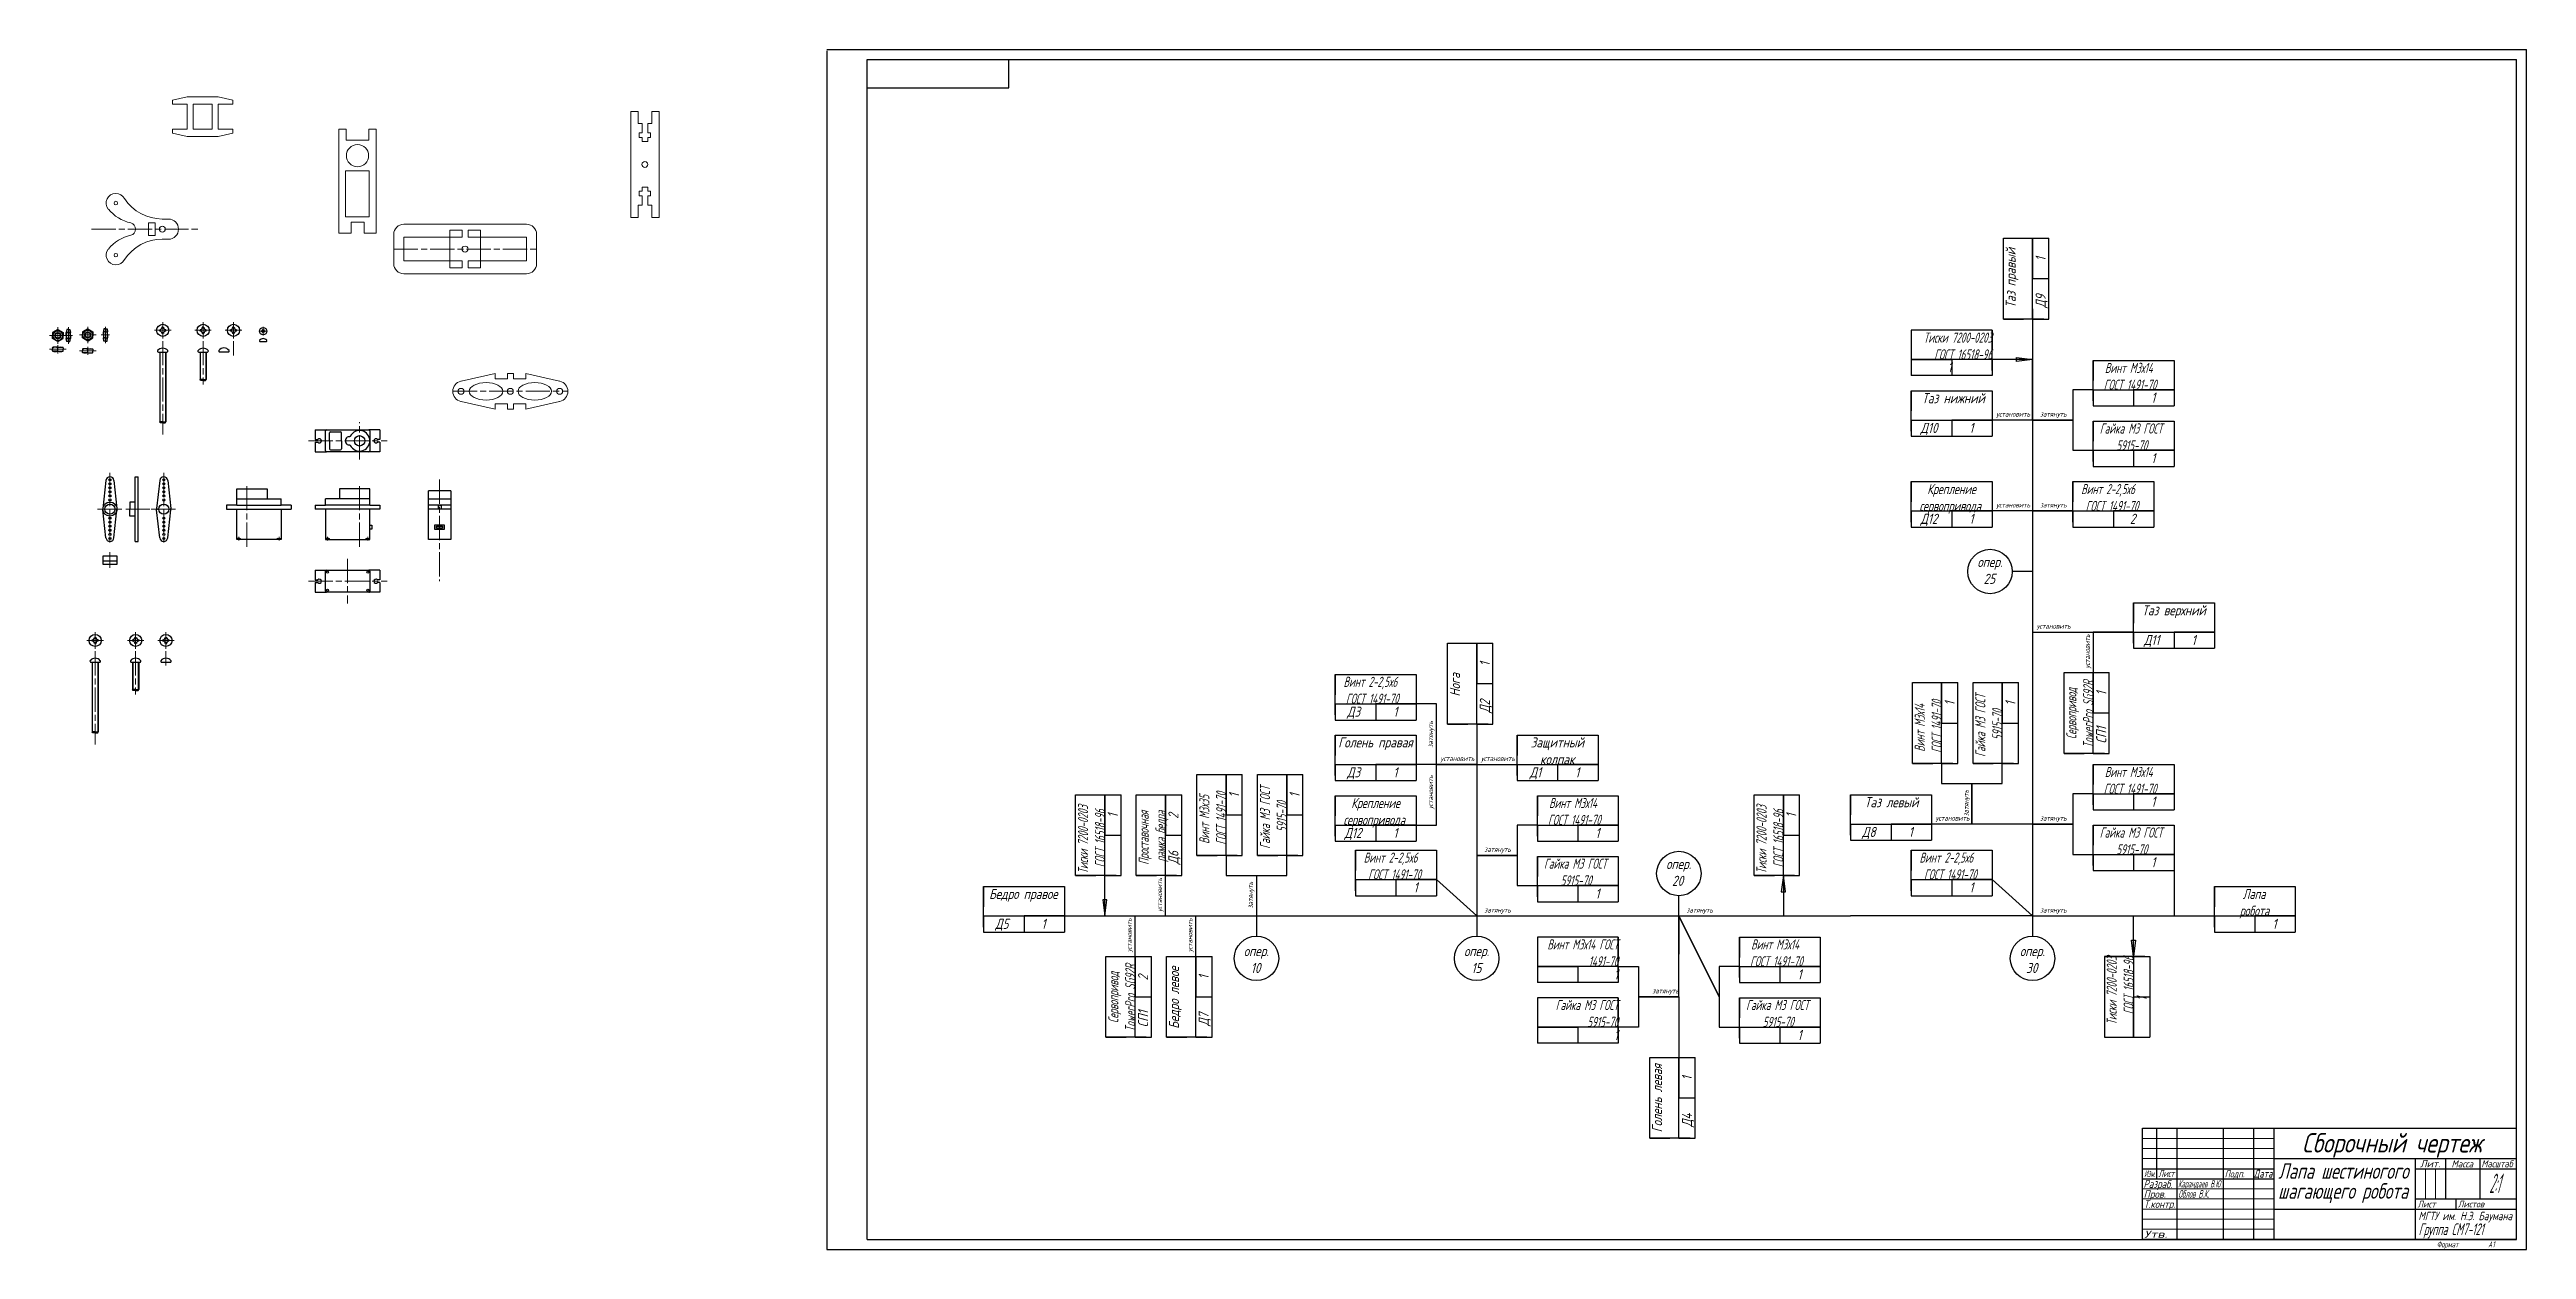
# Model space of a CAD drawing. Header units: millimetres. Extents: x -385 to 841, y 0 to 594.
import ezdxf
from ezdxf.enums import TextEntityAlignment as Align

# ---------------------------------------------------------------- set-up
doc = ezdxf.new("R2010")
doc.units = ezdxf.units.MM
doc.linetypes.add('AM_ISO08W050', pattern=[18, 12, -1.5, 3, -1.5])
for name, color, linetype, lineweight in [('0.3', 130, 'Continuous', 15), ('0.6', 255, 'Continuous', 30), ('Осевые', 10, 'AM_ISO08W050', 15)]:
    doc.layers.add(name, color=color, linetype=linetype, lineweight=lineweight)
doc.styles.add('ГОСТ', font='GOST_A.TTF', dxfattribs={"oblique": 15, "height": 5})

msp = doc.modelspace()

# ---------------------------------------------------------------- texts
at = {"layer": '0.3', "style": 'ГОСТ', "oblique": 15}
for s, height, width, p, p2 in [('Изм.', 3.49, 0.772445, (651.8, 35.8), (657.3, 35.8)), ('Дата', 3.84, 0.909684, (706, 35.6), (715.3, 35.6)), ('Лапа шестиногого', 7.736, 0.868511, (718.2, 35), (782.6, 35)), ('2:1', 9.69, 0.413256, (822.6, 27.9), (827.8, 27.9)), ('Пров.', 3.7, 1.145414, (651.6, 25.6), (662.5, 25.6)), ('Карандаев В.Ю.', 3.567, 0.812768, (668.6, 30.7), (690.2, 30.7)), ('шагающего робота', 7.736, 0.847582, (718.1, 25.1), (782.4, 25.1)), ('Т.контр.', 3.69, 1.012898, (651.7, 20.6), (667.2, 20.6)), ('Группа СМ7-121', 5.842, 0.691926, (787.6, 7.1), (819.7, 7.1)), ('Утв.', 3.53, 1.464632, (651.9, 5.8), (663.3, 5.8))]:
    msp.add_text(s, height=height, dxfattribs=dict(at, width=width)).set_placement(p, p2, align=Align.FIT)
for s, height, rotation, width, p, p2 in [('Лист', 3.44, 0.3671, 0.854898, (658.9, 35.9), (666.7, 35.9)), ('Лит.', 3.56, 0.1935, 1.210089, (788.4, 40.7), (798.3, 40.7)), ('Масса', 3.56, 359.8216, 0.974703, (803.9, 40.6), (814.6, 40.6)), ('Масштаб', 3.52, 0.0242, 0.942752, (818.7, 40.7), (834.2, 40.7)), ('Разраб.', 3.98, 359.7627, 0.968939, (651.5, 30.5), (665.7, 30.4)), ('Облов В.К.', 3.83, 359.8803, 0.78226, (668.7, 25.6), (683.9, 25.6)), ('МГТУ им. Н.Э. Баумана', 4.165, 0.0668, 0.991995, (787.5, 14.5), (833.9, 14.5))]:
    msp.add_text(s, height=height, rotation=rotation, dxfattribs=dict(at, width=width)).set_placement(p, p2, align=Align.FIT)
msp.add_text('Подп.', height=3.48, dxfattribs=at).set_placement((691.7, 35.7))
for s, height, p in [('Лист', 3.38, (787.1, 20.8)), ('Листов', 3.22, (807.1, 20.9))]:
    msp.add_text(s, height=height, rotation=359.7531, dxfattribs=at).set_placement(p)
msp.add_text('Формат          А1', height=3.015, dxfattribs=at).set_placement((796.6, 1), (825.3, 1), align=Align.ALIGNED)
at = {"layer": '0.3', "rotation": 90, "style": 'ГОСТ'}
for s, width, heights, insert, char_height, attachment_point in [('\\pi5.4748;Таз правый', 40, [0], (583.3, 460.6), 5, 1), ('\\pi8.6053;1', 19.978, [0], (598.1, 480.6), 5, 1), ('\\pi5.5621;Д9', 19.978, [0], (598.1, 460.6), 5, 1), ('\\pi2.0744;установить', 20.02, [0], (622.5, 285.6), 2.5, 1), ('\\pi13.601;Нога', 40, [0], (308.3, 260.1), 5, 1), ('\\pi8.6053;1', 19.978, [0], (323.1, 280.1), 5, 1), ('\\pi7.0217;{\\W0.8;Сервопривод \\P\\pi2.6029;TowerPro SG92R}', 40, [0], (613.3, 245.6), 5, 1), ('\\pi5.5474;Д2', 19.978, [0], (323.1, 260.1), 5, 1), ('\\pi5.7762;{\\W0.8;Винт М3х14 \\P\\pi5.2205;ГОСТ 1491-70}', 40, [0], (538.3, 240.6), 5, 1), ('\\pi8.6053;1', 19.978, [0], (553.1, 260.6), 5, 1), ('\\pi3.2485;{\\W0.8;Гайка М3 ГОСТ \\P\\pi11.464;5915-70}', 40, [0], (568.3, 240.6), 5, 1), ('\\pi8.6053;1', 19.978, [0], (583.1, 260.6), 5, 1), ('\\pi8.6053;1', 19.978, [0], (628.1, 265.6), 5, 1), ('\\pi3.7325;затянуть', 20.02, [0], (297.5, 244.7), 2.5, 1), ('\\pi4.8964;СП1', 19.978, [0], (628.1, 245.6), 5, 1), ('\\pi0.93355;{\\W0.8;Тиски 7200-0203\\P\\pi4.0756;ГОСТ 16518-96}', 40, [0], (124.3, 185.1), 5, 1), ('\\pi5.6328;{\\W0.8;Винт М3х35 \\P\\pi5.2205;ГОСТ 1491-70}', 40, [0], (184.3, 195.1), 5, 1), ('\\pi8.6053;1', 19.978, [0], (199, 215.1), 5, 1), ('\\pi3.2485;{\\W0.8;Гайка М3 ГОСТ \\P\\pi11.464;5915-70}', 40, [0], (214.3, 195.1), 5, 1), ('\\pi8.6053;1', 19.978, [0], (229, 215.1), 5, 1), ('\\pi2.0744;установить', 20.02, [0], (297.5, 215.9), 2.5, 1), ('\\pi0.93355;{\\W0.8;Тиски 7200-0203\\P\\pi4.0756;ГОСТ 16518-96}', 40, [0], (460, 185.1), 5, 1), ('\\pi3.7325;затянуть', 20.02, [0], (562.5, 210.6), 2.5, 1), ('\\pi8.6053;1', 19.978, [0], (139, 205.1), 5, 1), ('\\pi5.3086;{\\W0.8;Проставочная \\P\\pi6.8753;рамка бедра}', 40, [13.3], (154.3, 185.1), 5, 1), ('\\pi8.0516;2', 19.978, [0], (169, 205.1), 5, 1), ('\\pi8.6053;1', 19.978, [0], (474.7, 205.1), 5, 1), ('\\pi5.5621;Д6', 19.978, [0], (169, 185.1), 5, 1), ('\\pi2.0744;установить', 20.02, [0], (163.4, 165.1), 2.5, 1), ('\\pi3.7325;затянуть', 20.02, [0], (208.4, 165.1), 2.5, 1), ('\\pi2.0744;установить', 20.02, [0], (148.4, 145.1), 2.5, 1), ('\\pi2.0744;установить', 20.02, [0], (178.4, 145.1), 2.5, 1), ('\\pi7.0217;{\\W0.8;Сервопривод \\P\\pi2.6029;TowerPro SG92R}', 40, [0], (139.3, 105.1), 5, 1), ('\\pi8.0516;2', 19.978, [0], (154, 125.1), 5, 1), ('\\pi4.1278;Бедро левое', 40, [0], (169.3, 105.1), 5, 1), ('\\pi8.6053;1', 19.978, [0], (184, 125.1), 5, 1), ('{\\W0.8;Тиски 7200-0203\\PГОСТ 16518-96}', 40, [0], (633.3, 145.1), 5, 3), ('1', 19.978, [0], (648.1, 125.1), 5, 3), ('\\pi4.8964;СП1', 19.978, [0], (154, 105.1), 5, 1), ('\\pi5.5584;Д7', 19.978, [0], (184, 105.1), 5, 1), ('\\pi2.8723;Голень левая', 40, [0], (408.3, 55.1), 5, 1), ('\\pi8.6053;1', 19.978, [0], (423.1, 75.1), 5, 1), ('\\pi5.5621;Д4', 19.978, [0], (423.1, 55.1), 5, 1)]:
    msp.add_mtext_dynamic_manual_height_columns(s, width=width, gutter_width=25, heights=heights, dxfattribs=dict(at, insert=insert, char_height=char_height, attachment_point=attachment_point))
at = {"layer": '0.3', "style": 'ГОСТ'}
for s, width, insert, char_height, attachment_point in [('{\\W0.8;Тиски 7200-0203\\PГОСТ 16518-96}', 40, (576.6, 453.9), 5, 3), ('1', 19.978, (556.6, 439.2), 5, 3), ('\\pi5.7762;{\\W0.8;Винт М3х14 \\P\\pi5.2205;ГОСТ 1491-70}', 40, (626.6, 438.9), 5, 1), ('\\pi5.2955;Таз нижний', 40, (536.6, 423.9), 5, 1), ('\\pi8.6053;1', 19.978, (646.7, 424.2), 5, 1), ('\\pi4.4896;Д10', 19.978, (536.7, 409.2), 5, 1), ('\\pi8.6053;1', 19.978, (556.7, 409.2), 5, 1), ('\\pi2.0744;установить', 20.02, (576.6, 414.8), 2.5, 1), ('\\pi3.7325;затянуть', 20.02, (596.6, 414.8), 2.5, 1), ('\\pi3.2485;{\\W0.8;Гайка М3 ГОСТ \\P\\pi11.464;5915-70}', 40, (626.6, 408.9), 5, 1), ('\\pi8.6053;1', 19.978, (646.7, 394.2), 5, 1), ('\\pi7.9013;{\\W0.9;Крепление \\P\\pi4.0272;сервопривода}', 40, (536.6, 378.9), 5, 1), ('\\pi2.0744;установить', 20.02, (576.6, 369.8), 2.5, 1), ('\\pi3.7325;затянуть', 20.02, (596.6, 369.8), 2.5, 1), ('\\pi4.0671;{\\W0.8;Винт 2-2,5х6\\P\\pi4.2191; ГОСТ 1491-70}', 40, (616.6, 378.9), 5, 1), ('\\pi4.475;Д12', 19.978, (536.7, 364.2), 5, 1), ('\\pi8.6053;1', 19.978, (556.7, 364.2), 5, 1), ('\\pi8.0516;2', 19.978, (636.7, 364.2), 5, 1), ('\\pi0.84102;опер.\\P\\pi3.9216;25', 14.544, (568.5, 329.5), 5, 7), ('\\pi4.2193;Таз верхний', 40, (646.6, 318.9), 5, 1), ('\\pi2.0744;установить', 20.02, (596.6, 309.8), 2.5, 1), ('\\pi5.0286;Д11', 19.978, (646.7, 304.2), 5, 1), ('\\pi8.6053;1', 19.978, (666.7, 304.2), 5, 1), ('\\pi4.0671;{\\W0.8;Винт 2-2,5х6 \\P\\pi5.2205;ГОСТ 1491-70}', 40, (251.6, 283.5), 5, 1), ('\\pi5.7414;Д3', 19.978, (251.7, 268.7), 5, 1), ('\\pi8.6053;1', 19.978, (271.7, 268.7), 5, 1), ('\\pi1.4412;Голень правая', 40, (251.6, 253.5), 5, 1), ('\\pi6.6388;Защитный \\P\\pi11.289;колпак', 40, (341.6, 253.5), 5, 1), ('\\pi5.7414;Д3', 19.978, (251.7, 238.7), 5, 1), ('\\pi8.6053;1', 19.978, (271.7, 238.7), 5, 1), ('\\pi2.0744;установить', 20.02, (301.6, 244.3), 2.5, 1), ('\\pi2.0744;установить', 20.02, (321.6, 244.3), 2.5, 1), ('\\pi6.1011;Д1', 19.978, (341.7, 238.7), 5, 1), ('\\pi8.6053;1', 19.978, (361.7, 238.7), 5, 1), ('\\pi5.7762;{\\W0.8;Винт М3х14 \\P\\pi5.2205;ГОСТ 1491-70}', 40, (626.6, 238.9), 5, 1), ('\\pi7.9013;{\\W0.9;Крепление \\P\\pi4.0272;сервопривода}', 40, (251.6, 223.5), 5, 1), ('\\pi5.7762;{\\W0.8;Винт М3х14 \\P\\pi5.2205;ГОСТ 1491-70}', 40, (351.6, 223.5), 5, 1), ('\\pi6.906;Таз левый', 40, (506.6, 223.9), 5, 1), ('\\pi8.6053;1', 19.978, (646.7, 224.2), 5, 1), ('\\pi4.475;Д12', 19.978, (251.7, 208.7), 5, 1), ('\\pi8.6053;1', 19.978, (271.7, 208.7), 5, 1), ('\\pi8.6053;1', 19.978, (371.7, 208.7), 5, 1), ('\\pi5.5621;Д8', 19.978, (506.7, 209.2), 5, 1), ('\\pi8.6053;1', 19.978, (526.7, 209.2), 5, 1), ('\\pi2.0744;установить', 20.02, (546.6, 214.8), 2.5, 1), ('\\pi3.7325;затянуть', 20.02, (596.6, 214.8), 2.5, 1), ('\\pi3.2485;{\\W0.8;Гайка М3 ГОСТ \\P\\pi11.464;5915-70}', 40, (626.6, 208.9), 5, 1), ('\\pi4.0671;{\\W0.8;Винт 2-2,5х6\\P\\pi4.2191; ГОСТ 1491-70}', 40, (261.6, 196.5), 5, 1), ('\\pi3.7325;затянуть', 20.02, (321.6, 199.3), 2.5, 1), ('\\pi4.0671;{\\W0.8;Винт 2-2,5х6\\P\\pi4.2191; ГОСТ 1491-70}', 40, (536.6, 196.5), 5, 1), ('\\pi3.2485;{\\W0.8;Гайка М3 ГОСТ \\P\\pi11.464;5915-70}', 40, (351.6, 193.5), 5, 1), ('\\pi0.84102;опер.\\P\\pi3.7422;20', 14.544, (414.5, 180), 5, 7), ('\\pi8.6053;1', 19.978, (646.7, 194.2), 5, 1), ('\\pi2.6966;Бедро правое', 40, (77.6, 178.5), 5, 1), ('\\pi8.6053;1', 19.978, (281.7, 181.7), 5, 1), ('\\pi8.6053;1', 19.978, (371.7, 178.7), 5, 1), ('\\pi8.6053;1', 19.978, (556.7, 181.7), 5, 1), ('\\pi14.009;{\\W0.9;Лапа \\P\\pi10.148; робота}', 40, (686.6, 178.5), 5, 1), ('\\pi5.7414;Д5', 19.978, (77.6, 163.7), 5, 1), ('\\pi8.6053;1', 19.978, (97.6, 163.7), 5, 1), ('\\pi3.7325;затянуть', 20.02, (321.6, 169.3), 2.5, 1), ('\\pi3.7325;затянуть', 20.02, (421.6, 169.3), 2.5, 1), ('\\pi3.7325;затянуть', 20.02, (596.6, 169.3), 2.5, 1), ('\\pi8.6053;1', 19.978, (706.7, 163.7), 5, 1), ('\\pi0.84102;опер.\\P\\pi4.2766;10', 14.544, (205.5, 150.2), 5, 1), ('\\pi0.84102;опер.\\P\\pi4.456;15', 14.544, (314.5, 150.2), 5, 1), ('{\\W0.8;Винт М3х14 ГОСТ 1491-70}', 40, (391.6, 153.5), 5, 3), ('\\pi5.7762;{\\W0.8;Винт М3х14 \\P\\pi5.2205;ГОСТ 1491-70}', 40, (451.6, 153.5), 5, 1), ('\\pi0.84102;опер.\\P\\pi3.9179;30', 14.544, (589.5, 150.2), 5, 1), ('1', 19.978, (391.6, 138.7), 5, 3), ('\\pi8.6053;1', 19.978, (471.7, 138.7), 5, 1), ('{\\W0.8;Гайка М3 ГОСТ 5915-70}', 40, (391.6, 123.5), 5, 3), ('затянуть', 20.02, (421.6, 129.3), 2.5, 3), ('\\pi3.2485;{\\W0.8;Гайка М3 ГОСТ \\P\\pi11.464;5915-70}', 40, (451.6, 123.5), 5, 1), ('1', 19.978, (391.6, 108.7), 5, 3), ('\\pi8.6053;1', 19.978, (471.7, 108.7), 5, 1), ('\\pi14.045;Сборочный чертеж', 120, (715.9, 57.6), 9.607, 1)]:
    msp.add_mtext_dynamic_manual_height_columns(s, width=width, gutter_width=25, heights=[0], dxfattribs=dict(at, insert=insert, char_height=char_height, attachment_point=attachment_point))

# ---------------------------------------------------------------- linework, layer by layer
for p, q in [((0, 594), (841, 594)), ((0, 593.3), (0, 0)), ((20, 5), (20, 589)), ((836, 5), (836, 589)), ((841, 0), (841, 594)), ((651, 5), (651, 60)), ((651, 60), (836, 60)), ((651, 60), (658, 60)), ((658, 60), (658, 35)), ((658, 60), (668, 60)), ((668, 60), (668, 5)), ((668, 60), (691, 60)), ((691, 60), (691, 5)), ((691, 60), (706, 60)), ((706, 60), (706, 5)), ((706, 60), (716, 60)), ((716, 60), (716, 5)), ((651, 40), (716, 40)), ((716, 45), (836, 45)), ((786, 45), (786, 5)), ((786, 40), (836, 40)), ((651, 35), (716, 35)), ((786, 25), (836, 25)), ((716, 20), (836, 20)), ((0, 0), (841, 0)), ((20, 5), (836, 5)), ((20, 5), (20, 5)), ((836, 5), (651, 5))]:
    msp.add_line(p, q)
at = {"color": 7, "linetype": 'Continuous', "lineweight": 15}
for p, q in [((-316.5, 570.6), (-323.8, 569)), ((-323.8, 569), (-323.8, 567)), ((-323.8, 567), (-316.5, 567)), ((-301.2, 570.6), (-316.5, 570.6)), ((-316.5, 567), (-316.5, 554.6)), ((-313.5, 567), (-313.5, 554.6)), ((-304.2, 567), (-313.5, 567)), ((-304.2, 554.6), (-304.2, 567)), ((-293.9, 569), (-301.2, 570.6)), ((-301.2, 554.6), (-301.2, 567)), ((-301.2, 567), (-293.9, 567)), ((-293.9, 567), (-293.9, 569)), ((-316.5, 554.6), (-323.8, 554.6)), ((-323.8, 554.6), (-323.8, 552.6)), ((-323.8, 552.6), (-316.5, 551)), ((-313.5, 554.6), (-304.2, 554.6)), ((-293.9, 554.6), (-301.2, 554.6)), ((-301.2, 551), (-293.9, 552.6)), ((-293.9, 552.6), (-293.9, 554.6)), ((-316.5, 551), (-301.2, 551))]:
    msp.add_line(p, q, dxfattribs=at)
at = {"layer": '0.3'}
for p, q in [((-329.9, 444.2), (-329.9, 409.3)), ((-327.3, 444.2), (-327.3, 409.3)), ((-310, 444.2), (-310, 430.3)), ((-307.3, 444.2), (-307.3, 430.3)), ((-363.3, 290.7), (-363.3, 255.9)), ((-360.7, 290.7), (-360.7, 255.9)), ((-343.3, 290.7), (-343.3, 276.9)), ((-340.7, 290.7), (-340.7, 276.9)), ((651, 55), (716, 55)), ((651, 50), (716, 50)), ((716, 45), (651, 45)), ((791, 40), (791, 25)), ((796, 40), (796, 25)), ((651, 30), (716, 30)), ((651, 25), (716, 25)), ((716, 20), (651, 20)), ((651, 15), (716, 15)), ((651, 10), (716, 10))]:
    msp.add_line(p, q, dxfattribs=at)
at = {"layer": '0.6'}
for p, q in [((20, 589), (836, 589)), ((90, 575), (90, 589)), ((20, 575), (90, 575)), ((582.2, 460.6), (582.2, 500.6)), ((582.2, 500.6), (604.6, 500.6)), ((582.2, 460.6), (582.2, 490.6)), ((596.6, 460.6), (596.6, 500.6)), ((596.6, 500.6), (596.6, 480.6)), ((604.6, 460.6), (604.6, 500.6)), ((596.6, 480.6), (604.6, 480.6)), ((-380.5, 455.4), (-383.1, 453.9)), ((-383.1, 453.9), (-383.1, 452.4)), ((-380.5, 455.4), (-377.9, 453.9)), ((-377.9, 453.9), (-377.9, 452.4)), ((-376.1, 455.4), (-376.3, 453.9)), ((-376.3, 452.4), (-376.3, 453.9)), ((-375.3, 455.4), (-376.1, 455.4)), ((-375.3, 453.9), (-376.1, 453.9)), ((-375.3, 455.4), (-374.5, 455.4)), ((-375.3, 453.9), (-374.5, 453.9)), ((-374.5, 455.4), (-374.3, 453.9)), ((-374.3, 452.4), (-374.3, 453.9)), ((-365.7, 455.7), (-368.3, 454.2)), ((-368.3, 454.2), (-368.3, 452.7)), ((-365.7, 455.7), (-363.1, 454.2)), ((-363.1, 454.2), (-363.1, 452.7)), ((-357.7, 455.7), (-357.9, 454.2)), ((-357.9, 452.7), (-357.9, 454.2)), ((-356.9, 455.7), (-357.7, 455.7)), ((-356.9, 454.2), (-357.7, 454.2)), ((-356.9, 455.7), (-356.1, 455.7)), ((-356.9, 454.2), (-356.1, 454.2)), ((-356.1, 455.7), (-355.9, 454.2)), ((-355.9, 452.7), (-355.9, 454.2)), ((-330.1, 455.3), (-330.1, 455)), ((-330.1, 454.6), (-330.1, 455)), ((-328.6, 456.5), (-329, 456.5)), ((-328.6, 453.5), (-329, 453.5)), ((-328.6, 456.5), (-328.3, 456.5)), ((-328.6, 453.5), (-328.3, 453.5)), ((-327.1, 455.3), (-327.1, 455)), ((-327.1, 454.6), (-327.1, 455)), ((-310.1, 455.3), (-310.1, 455)), ((-310.1, 454.6), (-310.1, 455)), ((-308.6, 456.5), (-309, 456.5)), ((-308.6, 453.5), (-309, 453.5)), ((-308.6, 456.5), (-308.3, 456.5)), ((-308.6, 453.5), (-308.3, 453.5)), ((-307.1, 455.3), (-307.1, 455)), ((-307.1, 454.6), (-307.1, 455)), ((-295.1, 455.3), (-295.1, 455)), ((-295.1, 454.6), (-295.1, 455)), ((-293.6, 456.5), (-294, 456.5)), ((-293.6, 453.5), (-294, 453.5)), ((-293.6, 456.5), (-293.3, 456.5)), ((-293.6, 453.5), (-293.3, 453.5)), ((-292.1, 455.3), (-292.1, 455)), ((-292.1, 454.6), (-292.1, 455)), ((-279.8, 454.8), (-279.8, 454.6)), ((-279.8, 454.4), (-279.8, 454.6)), ((-278.9, 455.5), (-279.1, 455.5)), ((-278.9, 453.7), (-279.1, 453.7)), ((-278.9, 455.5), (-278.7, 455.5)), ((-278.9, 453.7), (-278.7, 453.7)), ((-278, 454.8), (-278, 454.6)), ((-278, 454.4), (-278, 454.6)), ((576.6, 455.1), (536.6, 455.1)), ((536.6, 455.1), (536.6, 432.6)), ((576.6, 455.1), (546.6, 455.1)), ((576.6, 435.1), (576.6, 455.1)), ((576.6, 455.1), (576.6, 445.1)), ((602.2, 460.6), (582.2, 460.6)), ((582.2, 460.6), (592.2, 460.6)), ((596.6, 465.6), (596.6, 450.6)), ((596.6, 460.6), (604.6, 460.6)), ((596.6, 460.6), (596.6, 440.6)), ((596.6, 460.6), (596.6, 440.6)), ((-383.1, 450.9), (-383.1, 452.4)), ((-380.5, 449.4), (-383.1, 450.9)), ((-383.1, 446.4), (-382.9, 446.6)), ((-383.1, 446.4), (-383.1, 445.6)), ((-383.1, 444.8), (-383.1, 445.6)), ((-383.1, 444.8), (-382.9, 444.6)), ((-380.5, 446.6), (-382.9, 446.6)), ((-380.5, 444.6), (-382.9, 444.6)), ((-380.5, 449.4), (-377.9, 450.9)), ((-380.5, 446.6), (-378.1, 446.6)), ((-380.5, 444.8), (-380.5, 446.4)), ((-380.5, 444.6), (-378.1, 444.6)), ((-377.9, 446.4), (-378.1, 446.6)), ((-377.9, 444.8), (-378.1, 444.6)), ((-377.9, 450.9), (-377.9, 452.4)), ((-377.9, 446.4), (-377.9, 445.6)), ((-377.9, 444.8), (-377.9, 445.6)), ((-376.3, 452.4), (-376.3, 450.9)), ((-376.1, 449.4), (-376.3, 450.9)), ((-375.3, 450.9), (-376.1, 450.9)), ((-375.3, 449.4), (-376.1, 449.4)), ((-375.3, 450.9), (-374.5, 450.9)), ((-375.3, 449.4), (-374.5, 449.4)), ((-374.5, 449.4), (-374.3, 450.9)), ((-374.3, 452.4), (-374.3, 450.9)), ((-368.3, 451.2), (-368.3, 452.7)), ((-365.7, 449.7), (-368.3, 451.2)), ((-368.3, 445.6), (-368.1, 445.8)), ((-368.3, 445.6), (-368.3, 444.8)), ((-368.3, 444), (-368.3, 444.8)), ((-368.3, 444), (-368.1, 443.8)), ((-365.7, 445.8), (-368.1, 445.8)), ((-365.7, 443.8), (-368.1, 443.8)), ((-365.7, 449.7), (-363.1, 451.2)), ((-365.7, 445.8), (-363.3, 445.8)), ((-365.7, 444), (-365.7, 445.6)), ((-365.7, 443.8), (-363.3, 443.8)), ((-363.1, 445.6), (-363.3, 445.8)), ((-363.1, 444), (-363.3, 443.8)), ((-363.1, 451.2), (-363.1, 452.7)), ((-363.1, 445.6), (-363.1, 444.8)), ((-363.1, 444), (-363.1, 444.8)), ((-357.9, 452.7), (-357.9, 451.2)), ((-357.7, 449.7), (-357.9, 451.2)), ((-356.9, 451.2), (-357.7, 451.2)), ((-356.9, 449.7), (-357.7, 449.7)), ((-356.9, 451.2), (-356.1, 451.2)), ((-356.9, 449.7), (-356.1, 449.7)), ((-356.1, 449.7), (-355.9, 451.2)), ((-355.9, 452.7), (-355.9, 451.2)), ((-330.7, 444.2), (-326.5, 444.2)), ((-330.1, 444.2), (-330.1, 409.7)), ((-330.1, 444.2), (-330.1, 409.7)), ((-327.1, 444.2), (-327.1, 409.7)), ((-327.1, 444.2), (-327.1, 409.7)), ((-310.8, 444.2), (-306.5, 444.2)), ((-310.1, 444.2), (-310.1, 430.7)), ((-310.1, 444.2), (-310.1, 430.7)), ((-307.1, 444.2), (-307.1, 430.7)), ((-300.4, 444.3), (-296.2, 444.3)), ((-280.4, 449.5), (-277.4, 449.5)), ((588.6, 439.6), (588.6, 441.6)), ((588.6, 441.6), (596.6, 440.6)), ((596.6, 450.6), (596.6, 380.6)), ((-308.6, 430.7), (-310.1, 430.7)), ((-309.9, 430.2), (-310.1, 430.7)), ((-308.6, 430.2), (-309.9, 430.2)), ((-308.6, 430.7), (-307.1, 430.7)), ((-308.6, 430.2), (-307.4, 430.2)), ((-307.4, 430.2), (-307.1, 430.7)), ((576.6, 440.6), (536.6, 440.6)), ((536.6, 440.6), (556.6, 440.6)), ((576.6, 432.6), (536.6, 432.6)), ((556.6, 440.6), (556.6, 432.6)), ((596.6, 440.6), (576.6, 440.6)), ((576.6, 440.6), (576.6, 432.6)), ((596.6, 440.6), (586.6, 440.6)), ((596.6, 440.6), (588.6, 439.6)), ((596.6, 410.6), (596.6, 440.6)), ((626.6, 440.1), (656.6, 440.1)), ((626.6, 420.1), (626.6, 440.1)), ((626.6, 440.1), (626.6, 430.1)), ((626.6, 440.1), (666.6, 440.1)), ((666.6, 440.1), (666.6, 417.6)), ((536.6, 425.1), (566.6, 425.1)), ((536.6, 405.1), (536.6, 425.1)), ((536.6, 425.1), (536.6, 415.1)), ((536.6, 425.1), (576.6, 425.1)), ((576.6, 425.1), (576.6, 402.6)), ((626.6, 425.6), (616.6, 425.6)), ((616.6, 425.6), (616.6, 395.6)), ((616.6, 425.6), (616.6, 410.6)), ((626.6, 425.6), (666.6, 425.6)), ((626.6, 425.6), (626.6, 417.6)), ((626.6, 417.6), (666.6, 417.6)), ((666.6, 425.6), (646.6, 425.6)), ((646.6, 425.6), (646.6, 417.6)), ((-328.6, 409.7), (-330.1, 409.7)), ((-329.9, 409.2), (-330.1, 409.7)), ((-328.6, 409.2), (-329.9, 409.2)), ((-328.6, 409.7), (-327.1, 409.7)), ((-328.6, 409.2), (-327.4, 409.2)), ((-327.4, 409.2), (-327.1, 409.7)), ((-253.1, 405.8), (-253.1, 401)), ((-253.1, 405.8), (-247.6, 405.8)), ((-248.1, 395.3), (-248.1, 405.3)), ((-247.6, 405.8), (-226.6, 405.8)), ((-245.6, 404.8), (-240.6, 404.8)), ((-221.1, 405.8), (-226.6, 405.8)), ((-226.1, 405.3), (-226.1, 395.3)), ((-221.1, 405.8), (-221.1, 401)), ((536.6, 410.6), (576.6, 410.6)), ((536.6, 410.6), (536.6, 402.6)), ((576.6, 410.6), (556.6, 410.6)), ((556.6, 410.6), (556.6, 402.6)), ((596.6, 410.6), (576.6, 410.6)), ((596.6, 410.6), (616.6, 410.6)), ((616.6, 410.6), (596.6, 410.6)), ((616.6, 410.6), (596.6, 410.6)), ((626.6, 410.1), (656.6, 410.1)), ((626.6, 390.1), (626.6, 410.1)), ((626.6, 410.1), (626.6, 400.1)), ((626.6, 410.1), (666.6, 410.1)), ((666.6, 410.1), (666.6, 387.6)), ((-253.1, 401), (-251.8, 401)), ((-253.1, 399.6), (-253.1, 394.8)), ((-253.1, 399.6), (-251.8, 399.6)), ((-253.1, 394.8), (-247.6, 394.8)), ((-226.6, 394.8), (-247.6, 394.8)), ((-246.1, 400.3), (-246.1, 404.3)), ((-246.1, 400.3), (-246.1, 396.3)), ((-245.6, 395.8), (-240.6, 395.8)), ((-240.1, 400.3), (-240.1, 404.3)), ((-240.1, 400.3), (-240.1, 396.3)), ((-221.1, 394.8), (-226.6, 394.8)), ((-221.1, 401), (-222.4, 401)), ((-221.1, 399.6), (-222.4, 399.6)), ((-221.1, 399.6), (-221.1, 394.8)), ((536.6, 402.6), (576.6, 402.6)), ((616.6, 395.6), (626.6, 395.6)), ((626.6, 395.6), (666.6, 395.6)), ((626.6, 395.6), (626.6, 387.6)), ((666.6, 395.6), (646.6, 395.6)), ((646.6, 395.6), (646.6, 387.6)), ((-356.7, 380.7), (-358.2, 366.8)), ((-354.7, 380.5), (-354.7, 380.5)), ((-352.8, 380.7), (-351.3, 366.8)), ((-342.3, 350.5), (-342.3, 382.5)), ((-342.3, 382.5), (-340.8, 382.5)), ((-340.8, 350.5), (-340.8, 382.5)), ((-340.8, 380.5), (-340.8, 380.5)), ((-330.1, 380.7), (-331.6, 366.8)), ((-328.1, 380.5), (-328.1, 380.5)), ((-326.1, 380.7), (-324.6, 366.8)), ((536.6, 380.1), (566.6, 380.1)), ((536.6, 360.1), (536.6, 380.1)), ((536.6, 380.1), (536.6, 370.1)), ((536.6, 380.1), (576.6, 380.1)), ((576.6, 380.1), (576.6, 357.6)), ((596.6, 380.6), (596.6, 365.6)), ((616.6, 380.1), (646.6, 380.1)), ((616.6, 360.1), (616.6, 380.1)), ((616.6, 380.1), (616.6, 370.1)), ((616.6, 380.1), (656.6, 380.1)), ((626.6, 387.6), (666.6, 387.6)), ((656.6, 380.1), (656.6, 357.6)), ((-342.3, 370), (-344.8, 370)), ((-344.8, 370), (-344.8, 366.5)), ((-292, 368.5), (-297, 368.5)), ((-297, 368.5), (-297, 366.5)), ((-292, 368.5), (-292, 376.5)), ((-292, 376.5), (-277, 376.5)), ((-292, 368.5), (-292, 371.5)), ((-292, 371.5), (-270, 371.5)), ((-292, 368.5), (-270, 368.5)), ((-277, 376.5), (-277, 371.5)), ((-270, 368.5), (-270, 371.5)), ((-265, 368.5), (-270, 368.5)), ((-265, 368.5), (-265, 366.5)), ((-253.1, 368.5), (-248.1, 368.5)), ((-253.1, 368.5), (-253.1, 366.5)), ((-226.1, 371.5), (-248.1, 371.5)), ((-248.1, 368.5), (-248.1, 371.5)), ((-226.1, 368.5), (-248.1, 368.5)), ((-226.1, 376.5), (-241.1, 376.5)), ((-241.1, 376.5), (-241.1, 371.5)), ((-226.1, 368.5), (-226.1, 376.5)), ((-226.1, 368.5), (-226.1, 371.5)), ((-226.1, 368.5), (-221.1, 368.5)), ((-221.1, 368.5), (-221.1, 366.5)), ((-197.1, 351.5), (-197.1, 375.5)), ((-186.1, 375.5), (-197.1, 375.5)), ((-197.1, 371.5), (-186.1, 371.5)), ((-186.1, 368.5), (-197.1, 368.5)), ((-192.3, 368.5), (-192.3, 366.5)), ((-191.6, 368.5), (-190.9, 368.5)), ((-190.9, 368.5), (-190.9, 366.5)), ((-186.1, 375.5), (-186.1, 351.5)), ((-356.7, 352.2), (-358.2, 366.1)), ((-352.8, 352.2), (-351.3, 366.1)), ((-344.8, 363), (-344.8, 366.5)), ((-342.3, 363), (-344.8, 363)), ((-330.1, 352.2), (-331.6, 366.1)), ((-326.1, 352.2), (-324.6, 366.1)), ((-297, 366.5), (-265, 366.5)), ((-292, 351.5), (-292, 366.5)), ((-270, 366.5), (-270, 351.5)), ((-221.1, 366.5), (-253.1, 366.5)), ((-248.1, 366.5), (-248.1, 351.5)), ((-226.1, 351.5), (-226.1, 366.5)), ((-226.1, 358.5), (-225.1, 358.5)), ((-225.1, 356.5), (-226.1, 356.5)), ((-225.1, 358.5), (-225.1, 356.5)), ((-186.1, 366.5), (-197.1, 366.5)), ((-189.1, 358.5), (-194.1, 358.5)), ((-194.1, 358.5), (-194.1, 356.5)), ((-194.1, 356.5), (-189.1, 356.5)), ((-193.1, 357), (-193.1, 358)), ((-193.1, 358), (-190.1, 358)), ((-190.1, 357), (-193.1, 357)), ((-191.6, 358), (-190.1, 358)), ((-191.6, 356.5), (-189.1, 356.5)), ((-190.1, 358), (-190.1, 357)), ((-189.1, 356.5), (-189.1, 358.5)), ((536.6, 365.6), (576.6, 365.6)), ((536.6, 365.6), (536.6, 357.6)), ((536.6, 357.6), (576.6, 357.6)), ((576.6, 365.6), (556.6, 365.6)), ((556.6, 365.6), (556.6, 357.6)), ((616.6, 365.6), (576.6, 365.6)), ((596.6, 365.6), (616.6, 365.6)), ((596.6, 365.6), (596.6, 335.6)), ((616.6, 365.6), (656.6, 365.6)), ((616.6, 365.6), (616.6, 357.6)), ((616.6, 357.6), (656.6, 357.6)), ((656.6, 365.6), (636.6, 365.6)), ((636.6, 365.6), (636.6, 357.6)), ((-351.2, 343.2), (-358.2, 343.2)), ((-358.2, 343.2), (-358.2, 339.2)), ((-354.7, 352.5), (-354.7, 352.5)), ((-351.2, 339.2), (-351.2, 343.2)), ((-342.3, 350.5), (-340.8, 350.5)), ((-340.8, 352.5), (-340.8, 352.5)), ((-328.1, 352.5), (-328.1, 352.5)), ((-290.4, 352), (-292, 352)), ((-270, 351.5), (-292, 351.5)), ((-271.7, 352), (-270, 352)), ((-246.4, 352), (-248.1, 352)), ((-248.1, 351.5), (-226.1, 351.5)), ((-227.8, 352), (-226.1, 352)), ((-186.1, 351.5), (-197.1, 351.5)), ((-351.2, 340.7), (-358.2, 340.7)), ((-358.2, 339.2), (-351.2, 339.2)), ((-351.2, 339.2), (-351.2, 340.7)), ((-253.1, 336.3), (-253.1, 331.5)), ((-253.1, 336.3), (-247.6, 336.3)), ((-253.1, 331.5), (-251.8, 331.5)), ((-248.1, 325.8), (-248.1, 335.8)), ((-247.6, 336.3), (-226.6, 336.3)), ((-221.1, 336.3), (-226.6, 336.3)), ((-226.1, 335.8), (-226.1, 325.8)), ((-221.1, 331.5), (-222.4, 331.5)), ((-221.1, 336.3), (-221.1, 331.5)), ((596.6, 335.6), (586.6, 335.6)), ((596.6, 335.6), (596.6, 210.6)), ((-253.1, 330.1), (-253.1, 325.3)), ((-253.1, 330.1), (-251.8, 330.1)), ((-253.1, 325.3), (-247.6, 325.3)), ((-226.6, 325.3), (-247.6, 325.3)), ((-221.1, 325.3), (-226.6, 325.3)), ((-221.1, 330.1), (-222.4, 330.1)), ((-221.1, 330.1), (-221.1, 325.3)), ((646.6, 320.1), (676.6, 320.1)), ((646.6, 300.1), (646.6, 320.1)), ((646.6, 320.1), (646.6, 310.1)), ((646.6, 320.1), (686.6, 320.1)), ((686.6, 320.1), (686.6, 297.6)), ((-363.5, 301.8), (-363.5, 301.5)), ((-363.5, 301.1), (-363.5, 301.5)), ((-362, 303), (-362.3, 303)), ((-362, 300), (-362.3, 300)), ((-362, 303), (-361.6, 303)), ((-362, 300), (-361.6, 300)), ((-360.5, 301.8), (-360.5, 301.5)), ((-360.5, 301.1), (-360.5, 301.5)), ((-343.5, 301.8), (-343.5, 301.5)), ((-343.5, 301.1), (-343.5, 301.5)), ((-342, 303), (-342.4, 303)), ((-342, 300), (-342.4, 300)), ((-342, 303), (-341.7, 303)), ((-342, 300), (-341.7, 300)), ((-340.5, 301.8), (-340.5, 301.5)), ((-340.5, 301.1), (-340.5, 301.5)), ((-328.5, 301.8), (-328.5, 301.5)), ((-328.5, 301.1), (-328.5, 301.5)), ((-327, 303), (-327.3, 303)), ((-327, 300), (-327.3, 300)), ((-327, 303), (-326.6, 303)), ((-327, 300), (-326.6, 300)), ((-325.5, 301.8), (-325.5, 301.5)), ((-325.5, 301.1), (-325.5, 301.5)), ((307.2, 260.1), (307.2, 300.1)), ((307.2, 300.1), (329.6, 300.1)), ((321.6, 260.1), (321.6, 300.1)), ((321.6, 300.1), (321.6, 280.1)), ((329.6, 260.1), (329.6, 300.1)), ((596.6, 305.6), (626.6, 305.6)), ((626.6, 305.6), (646.6, 305.6)), ((646.6, 305.6), (626.6, 305.6)), ((626.6, 305.6), (626.6, 285.6)), ((646.6, 305.6), (686.6, 305.6)), ((646.6, 305.6), (646.6, 297.6)), ((646.6, 297.6), (686.6, 297.6)), ((686.6, 305.6), (666.6, 305.6)), ((666.6, 305.6), (666.6, 297.6)), ((-364.1, 290.7), (-359.9, 290.7)), ((-363.5, 290.7), (-363.5, 256.2)), ((-363.5, 290.7), (-363.5, 256.2)), ((-360.5, 290.7), (-360.5, 256.2)), ((-360.5, 290.7), (-360.5, 256.2)), ((-344.1, 290.7), (-339.9, 290.7)), ((-343.5, 290.7), (-343.5, 277.2)), ((-343.5, 290.7), (-343.5, 277.2)), ((-340.5, 290.7), (-340.5, 277.2)), ((-329.1, 290.7), (-324.9, 290.7)), ((251.6, 284.6), (281.6, 284.6)), ((251.6, 264.6), (251.6, 284.6)), ((251.6, 284.6), (251.6, 274.6)), ((251.6, 284.6), (291.6, 284.6)), ((291.6, 284.6), (291.6, 262.1)), ((307.2, 260.1), (307.2, 290.1)), ((612.2, 245.6), (612.2, 285.6)), ((612.2, 285.6), (634.6, 285.6)), ((626.6, 245.6), (626.6, 285.6)), ((626.6, 285.6), (626.6, 265.6)), ((634.6, 245.6), (634.6, 285.6)), ((-342, 277.2), (-343.5, 277.2)), ((-343.3, 276.7), (-343.5, 277.2)), ((-342, 276.7), (-343.3, 276.7)), ((-342, 277.2), (-340.5, 277.2)), ((-342, 276.7), (-340.8, 276.7)), ((-340.8, 276.7), (-340.5, 277.2)), ((251.6, 270.1), (291.6, 270.1)), ((251.6, 270.1), (251.6, 262.1)), ((291.6, 270.1), (271.6, 270.1)), ((271.6, 270.1), (271.6, 262.1)), ((301.6, 270.1), (291.6, 270.1)), ((301.6, 240.1), (301.6, 270.1)), ((321.6, 280.1), (329.6, 280.1)), ((537.2, 240.6), (537.2, 280.6)), ((537.2, 280.6), (559.6, 280.6)), ((537.2, 240.6), (537.2, 270.6)), ((551.6, 240.6), (551.6, 280.6)), ((551.6, 280.6), (551.6, 260.6)), ((559.6, 240.6), (559.6, 280.6)), ((567.2, 240.6), (567.2, 280.6)), ((567.2, 280.6), (589.6, 280.6)), ((567.2, 240.6), (567.2, 270.6)), ((581.6, 240.6), (581.6, 280.6)), ((581.6, 280.6), (581.6, 260.6)), ((589.6, 240.6), (589.6, 280.6)), ((612.2, 245.6), (612.2, 275.6)), ((251.6, 262.1), (291.6, 262.1)), ((327.2, 260.1), (307.2, 260.1)), ((307.2, 260.1), (317.2, 260.1)), ((321.6, 260.1), (329.6, 260.1)), ((321.6, 260.1), (321.6, 240.1)), ((551.6, 260.6), (559.6, 260.6)), ((581.6, 260.6), (589.6, 260.6)), ((626.6, 265.6), (634.6, 265.6)), ((-362, 256.2), (-363.5, 256.2)), ((-363.2, 255.7), (-363.5, 256.2)), ((-362, 255.7), (-363.2, 255.7)), ((-362, 256.2), (-360.5, 256.2)), ((-362, 255.7), (-360.7, 255.7)), ((-360.7, 255.7), (-360.5, 256.2)), ((251.6, 254.6), (281.6, 254.6)), ((251.6, 234.6), (251.6, 254.6)), ((251.6, 254.6), (251.6, 244.6)), ((251.6, 254.6), (291.6, 254.6)), ((291.6, 254.6), (291.6, 232.1)), ((341.6, 254.6), (371.6, 254.6)), ((341.6, 234.6), (341.6, 254.6)), ((341.6, 254.6), (341.6, 244.6)), ((341.6, 254.6), (381.6, 254.6)), ((381.6, 254.6), (381.6, 232.1)), ((632.2, 245.6), (612.2, 245.6)), ((612.2, 245.6), (622.2, 245.6)), ((626.6, 245.6), (634.6, 245.6)), ((183.1, 195.1), (183.1, 235.1)), ((183.1, 235.1), (205.6, 235.1)), ((197.6, 195.1), (197.6, 235.1)), ((197.6, 235.1), (197.6, 215.1)), ((205.6, 195.1), (205.6, 235.1)), ((213.1, 195.1), (213.1, 235.1)), ((213.1, 235.1), (235.6, 235.1)), ((227.6, 195.1), (227.6, 235.1)), ((227.6, 235.1), (227.6, 215.1)), ((235.6, 195.1), (235.6, 235.1)), ((251.6, 240.1), (291.6, 240.1)), ((251.6, 240.1), (251.6, 232.1)), ((291.6, 240.1), (271.6, 240.1)), ((271.6, 240.1), (271.6, 232.1)), ((301.6, 240.1), (291.6, 240.1)), ((321.6, 240.1), (301.6, 240.1)), ((301.6, 240.1), (321.6, 240.1)), ((301.6, 210.1), (301.6, 240.1)), ((321.6, 240.1), (341.6, 240.1)), ((321.6, 240.1), (321.6, 225.1)), ((321.6, 240.1), (341.6, 240.1)), ((341.6, 240.1), (381.6, 240.1)), ((341.6, 240.1), (341.6, 232.1)), ((381.6, 240.1), (361.6, 240.1)), ((361.6, 240.1), (361.6, 232.1)), ((557.2, 240.6), (537.2, 240.6)), ((537.2, 240.6), (547.2, 240.6)), ((551.6, 240.6), (559.6, 240.6)), ((551.6, 240.6), (551.6, 230.6)), ((587.2, 240.6), (567.2, 240.6)), ((567.2, 240.6), (577.2, 240.6)), ((581.6, 240.6), (589.6, 240.6)), ((581.6, 230.6), (581.6, 240.6)), ((626.6, 240.1), (656.6, 240.1)), ((626.6, 220.1), (626.6, 240.1)), ((626.6, 240.1), (626.6, 230.1)), ((626.6, 240.1), (666.6, 240.1)), ((666.6, 240.1), (666.6, 217.6)), ((123.1, 185.1), (123.1, 225.1)), ((123.1, 225.1), (145.6, 225.1)), ((137.6, 185.1), (137.6, 225.1)), ((137.6, 225.1), (137.6, 205.1)), ((145.6, 185.1), (145.6, 225.1)), ((153.1, 185.1), (153.1, 225.1)), ((153.1, 225.1), (175.6, 225.1)), ((167.6, 185.1), (167.6, 225.1)), ((167.6, 225.1), (167.6, 205.1)), ((175.6, 185.1), (175.6, 225.1)), ((183.1, 195.1), (183.1, 225.1)), ((213.1, 195.1), (213.1, 225.1)), ((251.6, 232.1), (291.6, 232.1)), ((251.6, 224.6), (281.6, 224.6)), ((251.6, 204.6), (251.6, 224.6)), ((251.6, 224.6), (251.6, 214.6)), ((251.6, 224.6), (291.6, 224.6)), ((291.6, 224.6), (291.6, 202.1)), ((321.6, 225.1), (321.6, 195.1)), ((321.6, 225.1), (321.6, 210.1)), ((341.6, 232.1), (381.6, 232.1)), ((351.6, 224.6), (381.6, 224.6)), ((351.6, 204.6), (351.6, 224.6)), ((351.6, 224.6), (351.6, 214.6)), ((351.6, 224.6), (391.6, 224.6)), ((391.6, 224.6), (391.6, 202.1)), ((458.9, 185.1), (458.9, 225.1)), ((458.9, 225.1), (481.3, 225.1)), ((473.3, 185.1), (473.3, 225.1)), ((473.3, 225.1), (473.3, 205.1)), ((481.3, 185.1), (481.3, 225.1)), ((506.6, 225.1), (536.6, 225.1)), ((506.6, 205.1), (506.6, 225.1)), ((506.6, 225.1), (506.6, 215.1)), ((506.6, 225.1), (546.6, 225.1)), ((546.6, 225.1), (546.6, 202.6)), ((551.6, 230.6), (581.6, 230.6)), ((551.6, 230.6), (566.6, 230.6)), ((566.6, 210.6), (566.6, 230.6)), ((566.6, 230.6), (566.6, 210.6)), ((566.6, 230.6), (566.6, 210.6)), ((626.6, 225.6), (616.6, 225.6)), ((616.6, 225.6), (616.6, 195.6)), ((616.6, 225.6), (616.6, 210.6)), ((626.6, 225.6), (666.6, 225.6)), ((626.6, 225.6), (626.6, 217.6)), ((666.6, 225.6), (646.6, 225.6)), ((646.6, 225.6), (646.6, 217.6)), ((123.1, 185.1), (123.1, 215.1)), ((153.1, 185.1), (153.1, 215.1)), ((197.6, 215.1), (205.6, 215.1)), ((227.6, 215.1), (235.6, 215.1)), ((251.6, 210.1), (291.6, 210.1)), ((251.6, 210.1), (251.6, 202.1)), ((291.6, 210.1), (271.6, 210.1)), ((271.6, 210.1), (271.6, 202.1)), ((291.6, 210.1), (301.6, 210.1)), ((351.6, 210.1), (341.6, 210.1)), ((341.6, 210.1), (341.6, 180.1)), ((341.6, 210.1), (341.6, 195.1)), ((351.6, 210.1), (391.6, 210.1)), ((351.6, 210.1), (351.6, 202.1)), ((391.6, 210.1), (371.6, 210.1)), ((371.6, 210.1), (371.6, 202.1)), ((458.9, 185.1), (458.9, 215.1)), ((506.6, 210.6), (546.6, 210.6)), ((506.6, 210.6), (506.6, 202.6)), ((546.6, 210.6), (526.6, 210.6)), ((526.6, 210.6), (526.6, 202.6)), ((586.6, 210.6), (546.6, 210.6)), ((596.6, 210.6), (566.6, 210.6)), ((596.6, 211.6), (596.6, 165.1)), ((596.6, 210.6), (616.6, 210.6)), ((616.6, 210.6), (596.6, 210.6)), ((616.6, 210.6), (596.6, 210.6)), ((626.6, 217.6), (666.6, 217.6)), ((626.6, 210.1), (656.6, 210.1)), ((626.6, 190.1), (626.6, 210.1)), ((626.6, 210.1), (626.6, 200.1)), ((626.6, 210.1), (666.6, 210.1)), ((666.6, 210.1), (666.6, 187.6)), ((137.6, 205.1), (145.6, 205.1)), ((167.6, 205.1), (175.6, 205.1)), ((251.6, 202.1), (291.6, 202.1)), ((261.6, 197.6), (291.6, 197.6)), ((261.6, 177.6), (261.6, 197.6)), ((261.6, 197.6), (261.6, 187.6)), ((261.6, 197.6), (301.6, 197.6)), ((301.6, 197.6), (301.6, 175.1)), ((351.6, 202.1), (391.6, 202.1)), ((473.3, 205.1), (481.3, 205.1)), ((506.6, 202.6), (546.6, 202.6)), ((536.6, 197.6), (566.6, 197.6)), ((536.6, 177.6), (536.6, 197.6)), ((536.6, 197.6), (536.6, 187.6)), ((536.6, 197.6), (576.6, 197.6)), ((576.6, 197.6), (576.6, 175.1)), ((143.1, 185.1), (123.1, 185.1)), ((123.1, 185.1), (133.1, 185.1)), ((137.6, 165.1), (137.6, 185.1)), ((137.6, 185.1), (145.6, 185.1)), ((173.1, 185.1), (153.1, 185.1)), ((153.1, 185.1), (163.1, 185.1)), ((167.6, 165.1), (167.6, 185.1)), ((167.6, 185.1), (175.6, 185.1)), ((203.1, 195.1), (183.1, 195.1)), ((183.1, 195.1), (193.1, 195.1)), ((197.6, 195.1), (205.6, 195.1)), ((197.6, 195.1), (197.6, 185.1)), ((197.6, 185.1), (227.6, 185.1)), ((197.6, 185.1), (212.6, 185.1)), ((212.6, 185.1), (212.6, 165.1)), ((212.6, 185.1), (212.6, 165.1)), ((233.1, 195.1), (213.1, 195.1)), ((213.1, 195.1), (223.1, 195.1)), ((227.6, 195.1), (235.6, 195.1)), ((227.6, 185.1), (227.6, 195.1)), ((321.6, 195.1), (341.6, 195.1)), ((341.6, 195.1), (321.6, 195.1)), ((341.6, 195.1), (321.6, 195.1)), ((321.6, 195.1), (321.6, 165.1)), ((351.6, 194.6), (381.6, 194.6)), ((351.6, 174.6), (351.6, 194.6)), ((351.6, 194.6), (351.6, 184.6)), ((351.6, 194.6), (391.6, 194.6)), ((391.6, 194.6), (391.6, 172.1)), ((478.9, 185.1), (458.9, 185.1)), ((458.9, 185.1), (468.9, 185.1)), ((473.3, 185.1), (472.3, 177.1)), ((473.3, 185.1), (473.3, 165.1)), ((473.3, 185.1), (481.3, 185.1)), ((474.3, 177.1), (473.3, 185.1)), ((616.6, 195.6), (626.6, 195.6)), ((626.6, 195.6), (666.6, 195.6)), ((626.6, 195.6), (626.6, 187.6)), ((626.6, 187.6), (666.6, 187.6)), ((666.6, 195.6), (646.6, 195.6)), ((646.6, 195.6), (646.6, 187.6)), ((666.6, 187.6), (666.6, 165.1)), ((77.6, 179.6), (107.6, 179.6)), ((77.6, 159.6), (77.6, 179.6)), ((77.6, 179.6), (77.6, 169.6)), ((77.6, 179.6), (117.6, 179.6)), ((117.6, 179.6), (117.6, 157.1)), ((138.6, 173.1), (136.6, 173.1)), ((136.6, 173.1), (137.6, 165.1)), ((137.6, 165.1), (138.6, 173.1)), ((261.6, 183.1), (301.6, 183.1)), ((261.6, 183.1), (261.6, 175.1)), ((261.6, 175.1), (301.6, 175.1)), ((301.6, 183.1), (281.6, 183.1)), ((281.6, 183.1), (281.6, 175.1)), ((321.6, 165.1), (301.6, 183.1)), ((301.6, 183.1), (321.6, 165.1)), ((341.6, 180.1), (351.6, 180.1)), ((351.6, 180.1), (391.6, 180.1)), ((351.6, 180.1), (351.6, 172.1)), ((351.6, 172.1), (391.6, 172.1)), ((391.6, 180.1), (371.6, 180.1)), ((371.6, 180.1), (371.6, 172.1)), ((421.6, 165.1), (421.6, 175.1)), ((472.3, 177.1), (474.3, 177.1)), ((536.6, 183.1), (576.6, 183.1)), ((536.6, 183.1), (536.6, 175.1)), ((536.6, 175.1), (576.6, 175.1)), ((576.6, 183.1), (556.6, 183.1)), ((556.6, 183.1), (556.6, 175.1)), ((596.6, 165.1), (576.6, 183.1)), ((576.6, 183.1), (596.6, 165.1)), ((686.6, 179.6), (716.6, 179.6)), ((686.6, 159.6), (686.6, 179.6)), ((686.6, 179.6), (686.6, 169.6)), ((686.6, 179.6), (726.6, 179.6)), ((726.6, 179.6), (726.6, 157.1)), ((77.6, 165.1), (117.6, 165.1)), ((77.6, 165.1), (77.6, 157.1)), ((117.6, 165.1), (97.6, 165.1)), ((97.6, 165.1), (97.6, 157.1)), ((117.6, 165.1), (137.6, 165.1)), ((137.6, 165.1), (152.6, 165.1)), ((152.6, 165.1), (167.6, 165.1)), ((152.6, 145.1), (152.6, 165.1)), ((167.6, 165.1), (182.6, 165.1)), ((182.6, 145.1), (182.6, 165.1)), ((182.6, 165.1), (212.6, 165.1)), ((212.6, 165.1), (212.6, 155.1)), ((212.6, 165.1), (321.6, 165.1)), ((321.6, 165.1), (321.6, 155.1)), ((321.6, 165.1), (481.4, 165.1)), ((401.6, 165.1), (421.6, 165.1)), ((421.6, 155.1), (421.6, 165.1)), ((421.6, 165.1), (421.6, 146.2)), ((421.6, 165.1), (441.6, 125.1)), ((441.6, 125.1), (421.6, 165.1)), ((441.6, 125.1), (421.6, 165.1)), ((421.6, 165.1), (506.6, 165.1)), ((596.6, 165.1), (506.6, 165.1)), ((596.6, 165.1), (596.6, 155.1)), ((596.6, 165.1), (666.6, 165.1)), ((646.6, 145.1), (646.6, 165.1)), ((666.6, 165.1), (686.6, 165.1)), ((686.6, 165.1), (726.6, 165.1)), ((686.6, 165.1), (686.6, 157.1)), ((726.6, 165.1), (706.6, 165.1)), ((706.6, 165.1), (706.6, 157.1)), ((77.6, 157.1), (117.6, 157.1)), ((391.6, 154.6), (351.6, 154.6)), ((351.6, 154.6), (351.6, 132.1)), ((391.6, 154.6), (361.6, 154.6)), ((391.6, 134.6), (391.6, 154.6)), ((391.6, 154.6), (391.6, 144.6)), ((421.6, 125.1), (421.6, 155.1)), ((451.6, 154.6), (481.6, 154.6)), ((451.6, 134.6), (451.6, 154.6)), ((451.6, 154.6), (451.6, 144.6)), ((451.6, 154.6), (491.6, 154.6)), ((491.6, 154.6), (491.6, 132.1)), ((646.6, 145.1), (645.6, 153.1)), ((645.6, 153.1), (647.6, 153.1)), ((647.6, 153.1), (646.6, 145.1)), ((686.6, 157.1), (726.6, 157.1)), ((138.1, 105.1), (138.1, 145.1)), ((138.1, 145.1), (160.6, 145.1)), ((138.1, 105.1), (138.1, 135.1)), ((152.6, 105.1), (152.6, 145.1)), ((152.6, 145.1), (152.6, 125.1)), ((160.6, 105.1), (160.6, 145.1)), ((168.1, 105.1), (168.1, 145.1)), ((168.1, 145.1), (190.6, 145.1)), ((168.1, 105.1), (168.1, 135.1)), ((182.6, 105.1), (182.6, 145.1)), ((182.6, 145.1), (182.6, 125.1)), ((190.6, 105.1), (190.6, 145.1)), ((391.6, 140.1), (351.6, 140.1)), ((351.6, 140.1), (371.6, 140.1)), ((371.6, 140.1), (371.6, 132.1)), ((391.6, 140.1), (391.6, 132.1)), ((391.6, 140.1), (401.6, 140.1)), ((401.6, 140.1), (401.6, 110.1)), ((401.6, 140.1), (401.6, 125.1)), ((451.6, 140.1), (441.6, 140.1)), ((441.6, 140.1), (441.6, 110.1)), ((441.6, 140.1), (441.6, 125.1)), ((451.6, 140.1), (491.6, 140.1)), ((451.6, 140.1), (451.6, 132.1)), ((491.6, 140.1), (471.6, 140.1)), ((471.6, 140.1), (471.6, 132.1)), ((632.2, 145.1), (632.2, 115.1)), ((652.2, 145.1), (632.2, 145.1)), ((632.2, 145.1), (642.2, 145.1)), ((632.2, 145.1), (632.2, 105.1)), ((646.6, 145.1), (646.6, 105.1)), ((646.6, 145.1), (654.6, 145.1)), ((654.6, 145.1), (654.6, 105.1)), ((152.6, 125.1), (160.6, 125.1)), ((182.6, 125.1), (190.6, 125.1)), ((391.6, 132.1), (351.6, 132.1)), ((391.6, 124.6), (351.6, 124.6)), ((351.6, 124.6), (351.6, 102.1)), ((391.6, 124.6), (361.6, 124.6)), ((391.6, 104.6), (391.6, 124.6)), ((391.6, 124.6), (391.6, 114.6)), ((421.6, 125.1), (401.6, 125.1)), ((401.6, 125.1), (421.6, 125.1)), ((401.6, 125.1), (421.6, 125.1)), ((421.6, 125.1), (421.6, 95.1)), ((451.6, 132.1), (491.6, 132.1)), ((451.6, 124.6), (481.6, 124.6)), ((451.6, 104.6), (451.6, 124.6)), ((451.6, 124.6), (451.6, 114.6)), ((451.6, 124.6), (491.6, 124.6)), ((491.6, 124.6), (491.6, 102.1)), ((646.6, 105.1), (646.6, 125.1)), ((646.6, 125.1), (654.6, 125.1)), ((158.1, 105.1), (138.1, 105.1)), ((138.1, 105.1), (148.1, 105.1)), ((152.6, 105.1), (160.6, 105.1)), ((188.1, 105.1), (168.1, 105.1)), ((168.1, 105.1), (178.1, 105.1)), ((182.6, 105.1), (190.6, 105.1)), ((391.6, 110.1), (351.6, 110.1)), ((351.6, 110.1), (371.6, 110.1)), ((391.6, 102.1), (351.6, 102.1)), ((371.6, 110.1), (371.6, 102.1)), ((391.6, 110.1), (391.6, 102.1)), ((401.6, 110.1), (391.6, 110.1)), ((441.6, 110.1), (451.6, 110.1)), ((451.6, 110.1), (491.6, 110.1)), ((451.6, 110.1), (451.6, 102.1)), ((451.6, 102.1), (491.6, 102.1)), ((491.6, 110.1), (471.6, 110.1)), ((471.6, 110.1), (471.6, 102.1)), ((632.2, 105.1), (654.6, 105.1)), ((407.2, 55.1), (407.2, 95.1)), ((407.2, 95.1), (429.6, 95.1)), ((421.6, 55.1), (421.6, 95.1)), ((421.6, 95.1), (421.6, 75.1)), ((429.6, 55.1), (429.6, 95.1)), ((407.2, 55.1), (407.2, 85.1)), ((421.6, 75.1), (429.6, 75.1)), ((427.2, 55.1), (407.2, 55.1)), ((407.2, 55.1), (417.2, 55.1)), ((421.6, 55.1), (429.6, 55.1)), ((801, 45), (801, 25)), ((818, 45), (818, 25)), ((806, 25), (806, 20))]:
    msp.add_line(p, q, dxfattribs=at)
at = {"layer": '0.6', "color": 7, "linetype": 'Continuous', "lineweight": 15}
for p, q in [((-237.8, 554.6), (-241.4, 554.6)), ((-241.4, 554.6), (-241.4, 503.1)), ((-237.8, 549.1), (-237.8, 554.6)), ((-226.6, 554.6), (-226.6, 549.1)), ((-223, 554.6), (-226.6, 554.6)), ((-223, 503.1), (-223, 554.6)), ((-93.3, 563.4), (-96.9, 563.4)), ((-96.9, 563.4), (-96.9, 510.9)), ((-93.3, 557.4), (-93.3, 563.4)), ((-91.3, 557.4), (-93.3, 557.4)), ((-92.8, 550.4), (-92.8, 552.8)), ((-92.8, 552.8), (-91.3, 552.8)), ((-91.3, 552.8), (-91.3, 557.4)), ((-86.6, 557.4), (-88.6, 557.4)), ((-88.6, 557.4), (-88.6, 552.8)), ((-88.6, 552.8), (-87.2, 552.8)), ((-87.2, 552.8), (-87.2, 550.4)), ((-83, 563.4), (-86.6, 563.4)), ((-86.6, 563.4), (-86.6, 557.4)), ((-83, 510.9), (-83, 563.4)), ((-226.6, 549.1), (-237.8, 549.1)), ((-91.3, 550.4), (-92.8, 550.4)), ((-91.3, 548.4), (-91.3, 550.4)), ((-88.6, 548.4), (-91.3, 548.4)), ((-87.2, 550.4), (-88.6, 550.4)), ((-88.6, 550.4), (-88.6, 548.4)), ((-226.4, 533.9), (-238.1, 533.9)), ((-238.1, 533.9), (-238.1, 511.2)), ((-226.4, 511.2), (-226.4, 533.9)), ((-93.3, 516.9), (-91.3, 516.9)), ((-93.3, 510.9), (-93.3, 516.9)), ((-92.8, 521.5), (-92.8, 523.9)), ((-92.8, 523.9), (-91.3, 523.9)), ((-91.3, 521.5), (-92.8, 521.5)), ((-91.3, 523.9), (-91.3, 525.9)), ((-91.3, 525.9), (-88.6, 525.9)), ((-91.3, 516.9), (-91.3, 521.5)), ((-88.6, 525.9), (-88.6, 523.9)), ((-88.6, 523.9), (-87.2, 523.9)), ((-87.2, 521.5), (-88.6, 521.5)), ((-88.6, 521.5), (-88.6, 516.9)), ((-88.6, 516.9), (-86.6, 516.9)), ((-87.2, 523.9), (-87.2, 521.5)), ((-86.6, 516.9), (-86.6, 510.9)), ((-335.7, 508.2), (-332.3, 508.2)), ((-335.7, 502), (-335.7, 508.2)), ((-332.3, 508.2), (-332.3, 502)), ((-328.8, 510.1), (-325.8, 510.1)), ((-241.4, 503.1), (-235.4, 503.1)), ((-238.1, 511.2), (-226.4, 511.2)), ((-235.4, 503.1), (-235.4, 508.6)), ((-235.4, 508.6), (-229, 508.6)), ((-229, 508.6), (-229, 503.1)), ((-229, 503.1), (-223, 503.1)), ((-209.3, 507.5), (-148.6, 507.5)), ((-186.5, 501.1), (-186.5, 504.5)), ((-180.4, 504.5), (-186.5, 504.5)), ((-180.4, 501.1), (-180.4, 504.5)), ((-177.5, 501.1), (-177.5, 504.5)), ((-177.5, 504.5), (-171.4, 504.5)), ((-171.4, 501.1), (-171.4, 504.5)), ((-96.9, 510.9), (-93.3, 510.9)), ((-86.6, 510.9), (-83, 510.9)), ((-332.3, 502), (-335.7, 502)), ((-325.8, 500.1), (-328.8, 500.1)), ((-214.3, 488), (-214.3, 502.5)), ((-209.3, 489.4), (-209.3, 501.1)), ((-209.3, 501.1), (-186.6, 501.1)), ((-186.6, 501.1), (-186.6, 489.4)), ((-186.5, 501.1), (-180.4, 501.1)), ((-171.4, 501.1), (-177.5, 501.1)), ((-171.3, 501.1), (-171.3, 489.4)), ((-148.6, 501.1), (-171.3, 501.1)), ((-148.6, 489.4), (-148.6, 501.1)), ((-143.6, 488), (-143.6, 502.5)), ((-186.6, 489.4), (-209.3, 489.4)), ((-209.3, 483), (-148.6, 483)), ((-186.5, 489.4), (-186.5, 486)), ((-186.5, 489.4), (-180.4, 489.4)), ((-180.4, 486), (-186.5, 486)), ((-180.4, 489.4), (-180.4, 486)), ((-171.4, 489.4), (-177.5, 489.4)), ((-177.5, 489.4), (-177.5, 486)), ((-177.5, 486), (-171.4, 486)), ((-171.4, 489.4), (-171.4, 486)), ((-171.3, 489.4), (-148.6, 489.4)), ((-181, 429.9), (-164.1, 433.7)), ((-164.1, 431), (-164.1, 433.7)), ((-158, 431), (-164.1, 431)), ((-158, 433.7), (-155.1, 433.7)), ((-158, 431), (-158, 433.7)), ((-155.1, 431), (-155.1, 433.7)), ((-155.1, 431), (-149, 431)), ((-132.2, 429.9), (-149, 433.7)), ((-149, 431), (-149, 433.7)), ((-164.1, 415.9), (-181, 419.8)), ((-164.1, 418.6), (-164.1, 415.9)), ((-158, 418.6), (-164.1, 418.6)), ((-158, 418.6), (-158, 415.9)), ((-155.1, 418.6), (-155.1, 415.9)), ((-155.1, 418.6), (-149, 418.6)), ((-149, 415.9), (-132.2, 419.8)), ((-149, 418.6), (-149, 415.9)), ((-158, 415.9), (-155.1, 415.9))]:
    msp.add_line(p, q, dxfattribs=at)
for centre, radius in [((-232.2, 541.5), 5.5), ((-90, 537.1), 1.45), ((-351.8, 518), 0.9), ((-328.8, 505.1), 1.45), ((-351.8, 492.2), 0.9), ((-179, 495.2), 1.48), ((-181, 424.8), 1.45), ((-156.6, 424.8), 1.45), ((-132.2, 424.8), 1.45)]:
    msp.add_circle(centre, radius, dxfattribs=at)
at = {"layer": '0.6'}
for centre, radius in [((-380.5, 452.4), 2.59), ((-380.5, 452.4), 2.38), ((-380.5, 452.4), 1.5), ((-380.5, 452.4), 1.25), ((-365.7, 452.7), 2.59), ((-365.7, 452.7), 2.38), ((-365.7, 452.7), 1.5), ((-365.7, 452.7), 1.25), ((-328.6, 455), 3), ((-308.6, 455), 3), ((-293.6, 455), 3), ((-278.9, 454.6), 1.85), ((-231.2, 400.3), 2.58), ((-354.7, 381), 0.5), ((-328.1, 381), 0.5), ((-354.7, 366.5), 3.5), ((-354.7, 366.5), 2.5), ((-354.7, 379), 0.5), ((-354.7, 377), 0.5), ((-354.7, 375), 0.5), ((-354.7, 373), 0.5), ((-354.7, 371), 0.5), ((-328.1, 366.5), 2.5), ((-328.1, 379), 0.5), ((-328.1, 377), 0.5), ((-328.1, 375), 0.5), ((-328.1, 373), 0.5), ((-328.1, 371), 0.5), ((-354.7, 362), 0.5), ((-354.7, 360), 0.5), ((-354.7, 358), 0.5), ((-354.7, 356), 0.5), ((-328.1, 362), 0.5), ((-328.1, 360), 0.5), ((-328.1, 358), 0.5), ((-328.1, 356), 0.5), ((-354.7, 354), 0.5), ((-354.7, 352), 0.5), ((-328.1, 354), 0.5), ((-328.1, 352), 0.5), ((575.6, 335.6), 11), ((-247.1, 335.3), 0.5), ((-227.1, 335.3), 0.5), ((-247.1, 326.3), 0.5), ((-227.1, 326.3), 0.5), ((-362, 301.5), 3), ((-342, 301.5), 3), ((-327, 301.5), 3), ((421.6, 186.1), 11), ((212.6, 144.1), 11), ((321.6, 144.1), 11), ((596.6, 144.1), 11)]:
    msp.add_circle(centre, radius, dxfattribs=at)
at = {"layer": '0.6', "color": 7, "linetype": 'Continuous', "lineweight": 15}
for centre, radius, start, end in [((-351.8, 518), 4.8, 27.1842, 219.2975), ((-340.1, 527.6), 19.9, 219.2975, 257.5275), ((-328.8, 532.5), 22.4, 213.3634, 270), ((-345.1, 505.1), 3.1, 282.4725, 77.5275), ((-325.8, 505.1), 5, 270, 90), ((-209.3, 502.5), 5, 90, 180), ((-148.6, 502.5), 5, 0, 90), ((-351.8, 492.2), 4.8, 140.7025, 332.8158), ((-340.1, 482.6), 19.9, 102.4725, 140.7025), ((-328.8, 477.7), 22.4, 90, 146.6366), ((-209.3, 488), 5, 180, 270), ((-148.6, 488), 5, 270, 0), ((-179.9, 424.8), 5.17, 102.8636, 257.1364), ((-133.3, 424.8), 5.17, 282.8636, 77.1364)]:
    msp.add_arc(centre, radius, start, end, dxfattribs=at)
at = {"layer": '0.6'}
for centre, radius, start, end in [((-370.1, 452.3), 6.21, 165.4055, 179.5086), ((-371.8, 454.6), 4.33, 170.1023, 189.8977), ((-378.8, 454.6), 4.33, 350.1023, 9.8977), ((-380.5, 452.3), 6.21, 0.4914, 14.5945), ((-351.7, 452.7), 6.21, 165.4055, 179.5086), ((-353.5, 455), 4.33, 170.1023, 189.8977), ((-360.4, 455), 4.33, 350.1023, 9.8977), ((-362.1, 452.7), 6.21, 0.4914, 14.5945), ((-330.1, 456.5), 1.15, 270, 360), ((-330.1, 453.5), 1.15, 0, 90), ((-327.1, 456.5), 1.15, 180, 270), ((-327.1, 453.5), 1.15, 90, 180), ((-310.1, 456.5), 1.15, 270, 360), ((-310.1, 453.5), 1.15, 0, 90), ((-307.1, 456.5), 1.15, 180, 270), ((-307.1, 453.5), 1.15, 90, 180), ((-295.1, 456.5), 1.15, 270, 360), ((-295.1, 453.5), 1.15, 0, 90), ((-292.1, 456.5), 1.15, 180, 270), ((-292.1, 453.5), 1.15, 90, 180), ((-279.8, 455.5), 0.708, 270, 360), ((-279.8, 453.7), 0.708, 0, 90), ((-278, 455.5), 0.708, 180, 270), ((-278, 453.7), 0.708, 90, 180), ((-381.8, 442.3), 4.29, 72.4336, 107.5664), ((-381.8, 448.8), 4.29, 252.4336, 287.5664), ((-379.2, 442.3), 4.29, 72.4336, 107.5664), ((-379.2, 448.8), 4.29, 252.4336, 287.5664), ((-370.1, 452.4), 6.21, 180.4914, 194.5945), ((-371.8, 450.1), 4.33, 170.1023, 189.8977), ((-380.5, 452.4), 6.21, 345.4055, 359.5086), ((-378.8, 450.1), 4.33, 350.1023, 9.8977), ((-367, 441.5), 4.29, 72.4336, 107.5664), ((-367, 448.1), 4.29, 252.4336, 287.5664), ((-364.4, 441.5), 4.29, 72.4336, 107.5664), ((-364.4, 448.1), 4.29, 252.4336, 287.5664), ((-351.7, 452.8), 6.21, 180.4914, 194.5945), ((-353.5, 450.5), 4.33, 170.1023, 189.8977), ((-362.1, 452.8), 6.21, 345.4055, 359.5086), ((-360.4, 450.5), 4.33, 350.1023, 9.8977), ((-330.7, 444.7), 0.5, 140.4788, 270), ((-328.6, 442.9), 3.25, 39.5212, 140.4788), ((-326.5, 444.7), 0.5, 270, 39.5212), ((-310.8, 444.7), 0.5, 140.4788, 270), ((-308.6, 442.9), 3.25, 39.5212, 140.4788), ((-306.5, 444.7), 0.5, 270, 39.5212), ((-300.4, 444.8), 0.5, 140.4788, 270), ((-298.3, 443), 3.25, 39.5212, 140.4788), ((-296.2, 444.8), 0.5, 270, 39.5212), ((-280.4, 449.8), 0.35, 140.4788, 270), ((-278.9, 448.6), 2.28, 39.5212, 140.4788), ((-277.4, 449.8), 0.35, 270, 39.5212), ((-247.6, 405.3), 0.5, 90, 180), ((-245.6, 404.3), 0.5, 90, 180), ((-240.6, 404.3), 0.5, 0, 90), ((-231.2, 400.3), 5.11, 206.4214, 153.5786), ((-226.6, 405.3), 0.5, 0, 90), ((-251.1, 400.3), 1, 224.427, 135.573), ((-247.6, 395.3), 0.5, 180, 270), ((-245.6, 396.3), 0.5, 180, 270), ((-240.6, 396.3), 0.5, 270, 0), ((-236.3, 400.3), 2, 88.0169, 271.9831), ((-236.2, 402.8), 0.5, 268.0169, 333.5786), ((-236.2, 397.8), 0.5, 26.4214, 91.9831), ((-226.6, 395.3), 0.5, 270, 0), ((-223.1, 400.3), 1, 44.427, 315.573), ((-354.7, 380.5), 2, 6.1506, 173.8494), ((-328.1, 380.5), 2, 6.1506, 173.8494), ((-328.1, 366.5), 3.5, 173.8494, 186.1506), ((-328.1, 366.5), 3.5, 353.8494, 6.1506), ((-354.7, 352.5), 2, 186.1506, 353.8494), ((-328.1, 352.5), 2, 186.1506, 353.8494), ((-291, 352), 0.5, 180, 360), ((-290.4, 351.5), 0.5, 0, 90), ((-271.7, 351.5), 0.5, 90, 180), ((-271, 352), 0.5, 180, 360), ((-247.1, 352), 0.5, 180, 360), ((-246.4, 351.5), 0.5, 0, 90), ((-227.8, 351.5), 0.5, 90, 180), ((-227.1, 352), 0.5, 180, 360), ((-251.1, 330.8), 1, 224.427, 135.573), ((-247.6, 335.8), 0.5, 90, 180), ((-226.6, 335.8), 0.5, 0, 90), ((-223.1, 330.8), 1, 44.427, 315.573), ((-247.6, 325.8), 0.5, 180, 270), ((-226.6, 325.8), 0.5, 270, 0), ((-363.5, 303), 1.15, 270, 360), ((-363.5, 300), 1.15, 0, 90), ((-360.5, 303), 1.15, 180, 270), ((-360.5, 300), 1.15, 90, 180), ((-343.5, 303), 1.15, 270, 360), ((-343.5, 300), 1.15, 0, 90), ((-340.5, 303), 1.15, 180, 270), ((-340.5, 300), 1.15, 90, 180), ((-328.5, 303), 1.15, 270, 360), ((-328.5, 300), 1.15, 0, 90), ((-325.5, 303), 1.15, 180, 270), ((-325.5, 300), 1.15, 90, 180), ((-364.1, 291.2), 0.5, 140.4788, 270), ((-362, 289.4), 3.25, 39.5212, 140.4788), ((-359.9, 291.2), 0.5, 270, 39.5212), ((-344.1, 291.2), 0.5, 140.4788, 270), ((-342, 289.4), 3.25, 39.5212, 140.4788), ((-339.9, 291.2), 0.5, 270, 39.5212), ((-329.1, 291.2), 0.5, 140.4788, 270), ((-327, 289.4), 3.25, 39.5212, 140.4788), ((-324.9, 291.2), 0.5, 270, 39.5212)]:
    msp.add_arc(centre, radius, start, end, dxfattribs=at)
at = {"layer": '0.6', "color": 7, "linetype": 'Continuous', "lineweight": 15}
for centre, major_axis in [((-168.6, 424.8), (-8.3, 0)), ((-144.5, 424.8), (8.3, 0))]:
    msp.add_ellipse(centre, major_axis=major_axis, ratio=0.523543, dxfattribs=at)
at = {"layer": 'Осевые'}
for p, q in [((-363.8, 505.1), (-310.9, 505.1)), ((-214.3, 495.2), (-143.6, 495.2)), ((-380.5, 448.3), (-380.5, 456.5)), ((-375.3, 448.3), (-375.3, 456.5)), ((-365.7, 448.6), (-365.7, 456.8)), ((-356.9, 448.6), (-356.9, 456.8)), ((-324.5, 455), (-332.7, 455)), ((-328.6, 459.1), (-328.6, 450.9)), ((-328.6, 452.9), (-328.6, 457)), ((-304.6, 455), (-312.7, 455)), ((-308.6, 459.1), (-308.6, 450.9)), ((-308.6, 452.9), (-308.6, 457)), ((-289.5, 455), (-297.7, 455)), ((-293.6, 459.1), (-293.6, 450.9)), ((-293.6, 452.9), (-293.6, 457)), ((-281.1, 454.6), (-276.8, 454.6)), ((-278.9, 452.4), (-278.9, 456.8)), ((-376.4, 452.4), (-384.6, 452.4)), ((-376.4, 445.6), (-384.6, 445.6)), ((-380.5, 443.5), (-380.5, 447.6)), ((-377.4, 452.4), (-373.3, 452.4)), ((-361.6, 452.7), (-369.8, 452.7)), ((-361.6, 444.8), (-369.8, 444.8)), ((-365.7, 442.8), (-365.7, 446.9)), ((-359, 452.7), (-354.9, 452.7)), ((-328.6, 449.7), (-328.6, 403.4)), ((-308.6, 449.7), (-308.6, 428.2)), ((-293.6, 449.7), (-293.6, 442.5)), ((-185, 424.8), (-128.1, 424.8)), ((-231.2, 391), (-231.2, 409.5)), ((-256.5, 400.3), (-217.6, 400.3)), ((-354.7, 384.4), (-354.7, 348.6)), ((-328.1, 384.4), (-328.1, 348.6)), ((-191.6, 381.1), (-191.6, 330.8)), ((-286.9, 347.9), (-286.9, 378.7)), ((-231.2, 347.9), (-231.2, 378.7)), ((-360.9, 366.5), (-348.6, 366.5)), ((-346.9, 366.5), (-334.6, 366.5)), ((-334.3, 366.5), (-321.9, 366.5)), ((-354.7, 345.1), (-354.7, 337.5)), ((-291, 352.7), (-291, 351)), ((-271, 352.7), (-271, 351)), ((-247.1, 352.7), (-247.1, 351)), ((-227.1, 352.7), (-227.1, 351)), ((-237.1, 341.8), (-237.1, 319.8)), ((-256.5, 330.8), (-217.6, 330.8)), ((-357.9, 301.5), (-366.1, 301.5)), ((-362, 305.6), (-362, 297.4)), ((-362, 299.4), (-362, 303.5)), ((-362, 296.2), (-362, 249.9)), ((-337.9, 301.5), (-346.1, 301.5)), ((-342, 305.6), (-342, 297.4)), ((-342, 299.4), (-342, 303.5)), ((-342, 296.2), (-342, 274.7)), ((-322.9, 301.5), (-331.1, 301.5)), ((-327, 305.6), (-327, 297.4)), ((-327, 299.4), (-327, 303.5)), ((-327, 296.2), (-327, 289))]:
    msp.add_line(p, q, dxfattribs=at)

msp.set_redraw_order([(e.dxf.handle, doc.entitydb.next_handle()) for e in msp.query("TEXT MTEXT ATTDEF DIMENSION ARC_DIMENSION")])  # texts and dimensions are drawn at this point

doc.saveas('drawing.dxf')
